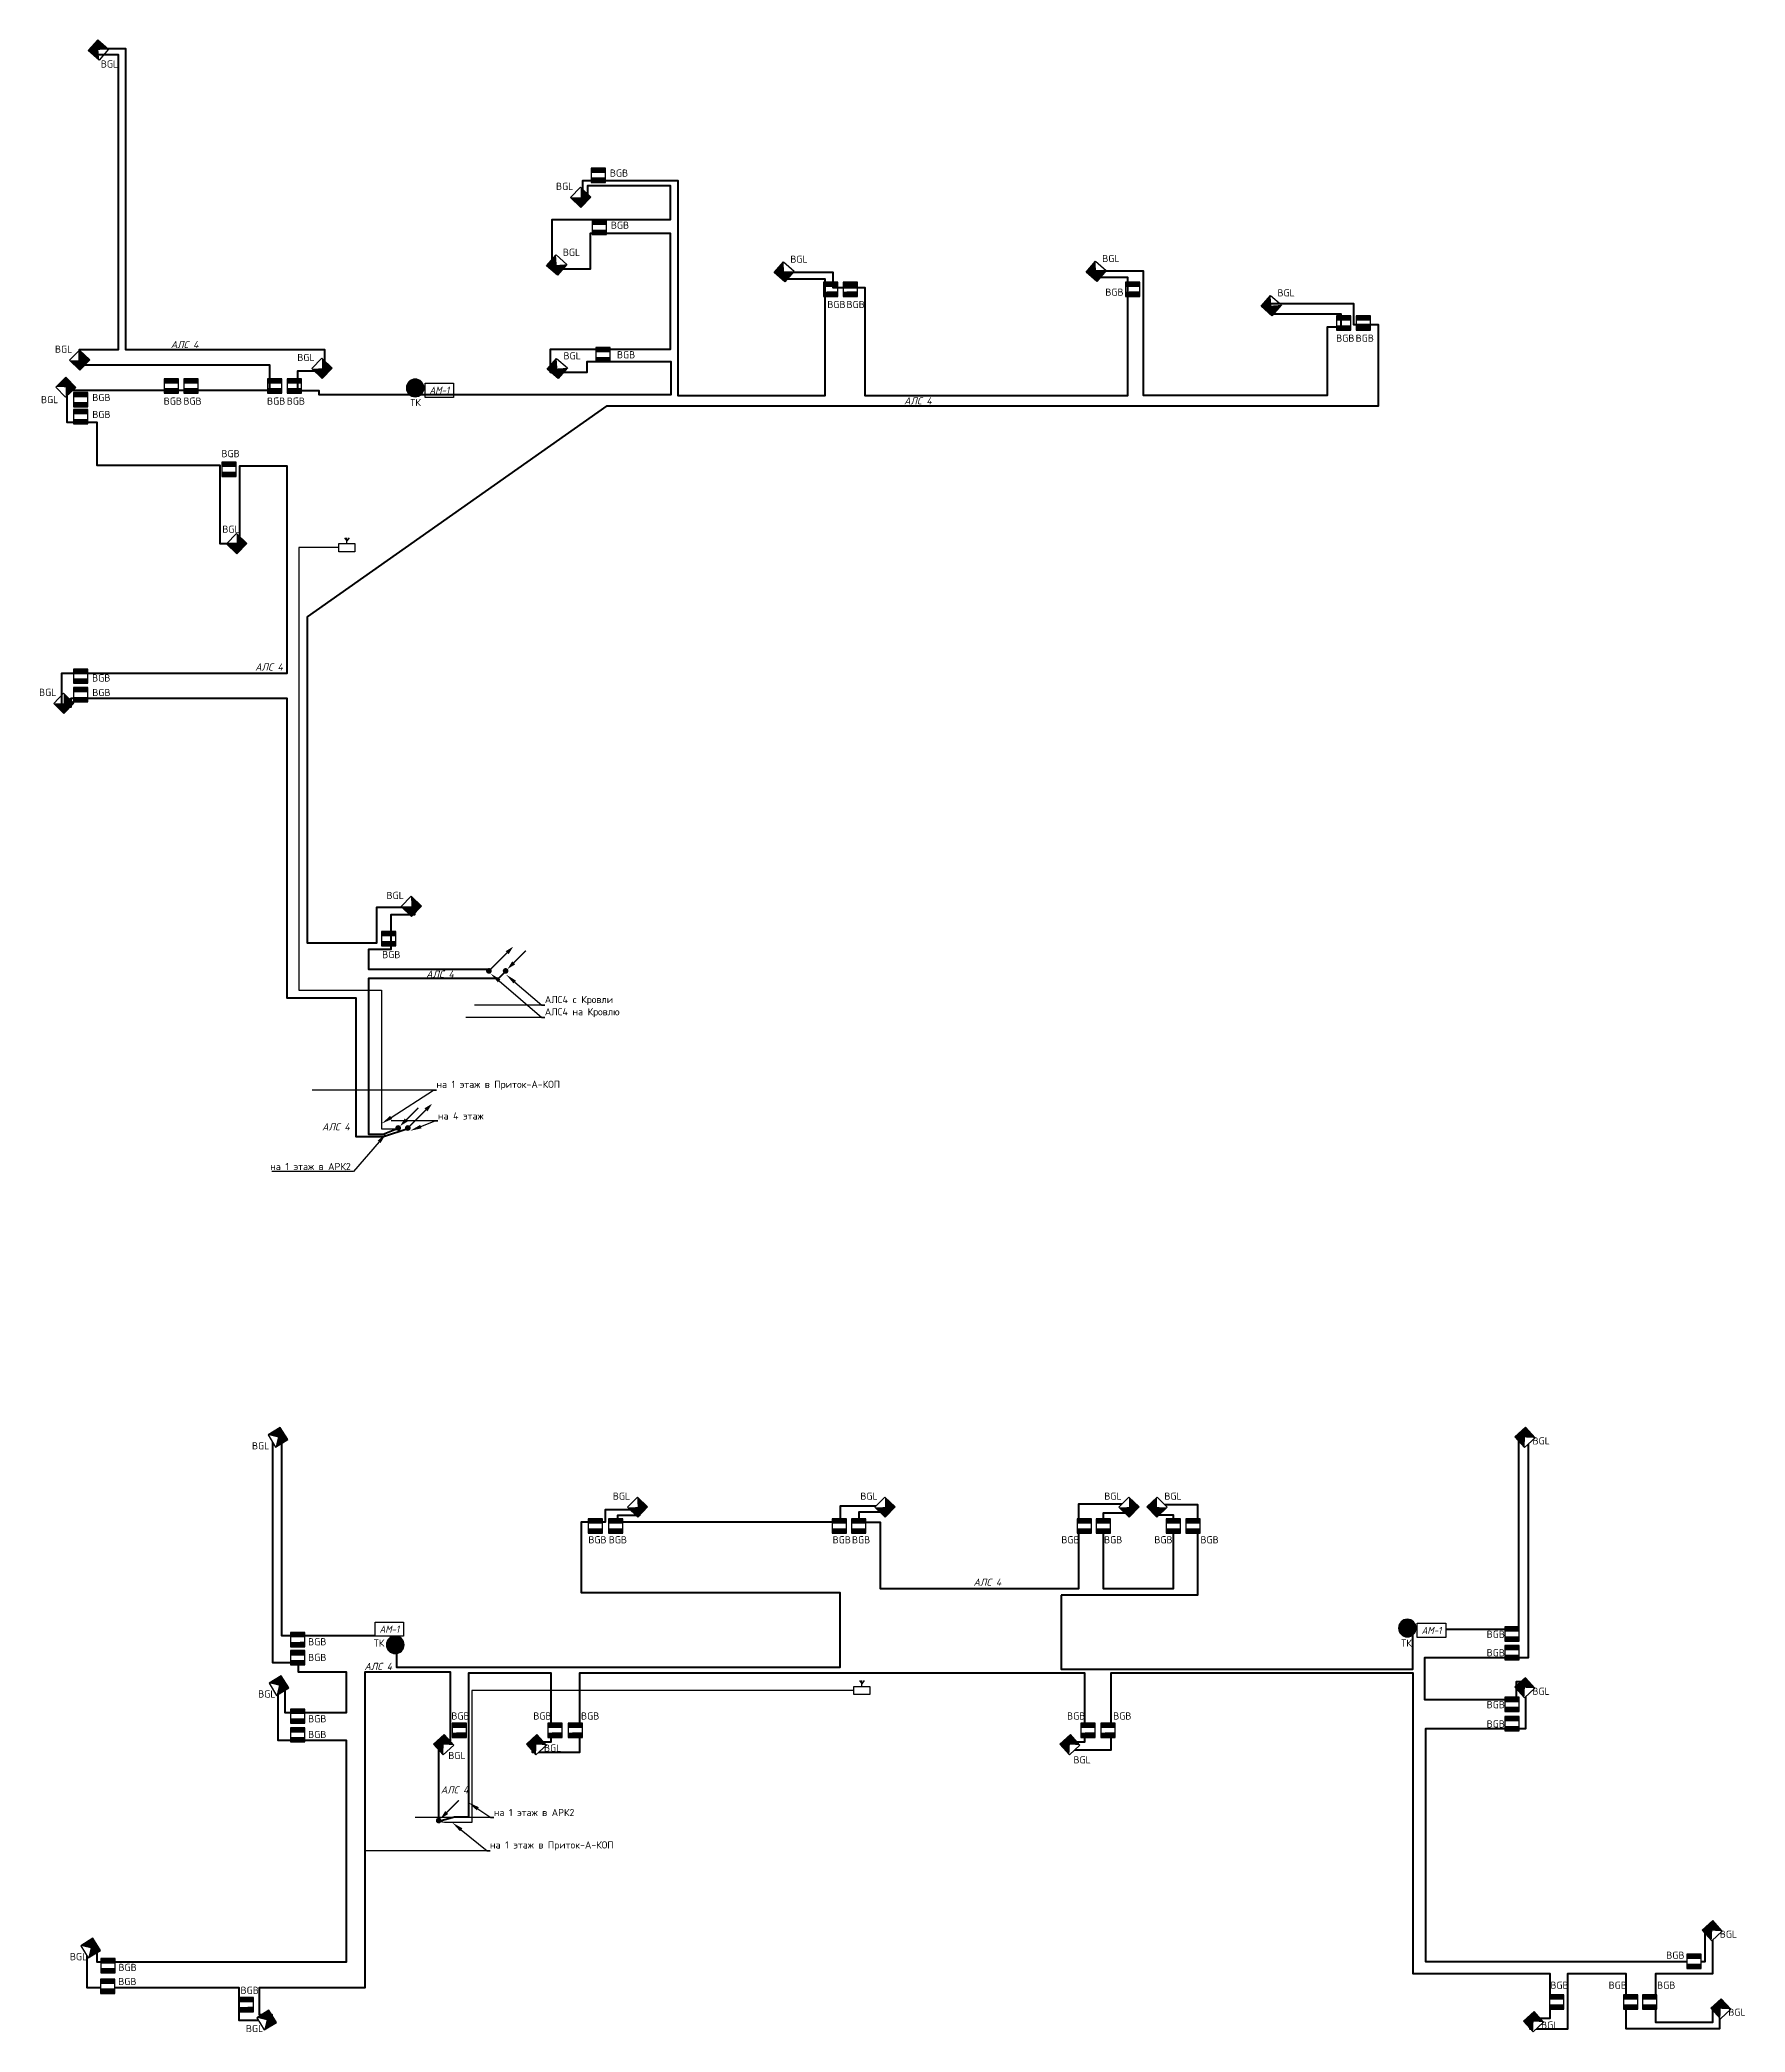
# Model space of a CAD drawing. Header units: millimetres. Extents: x 11019 to 672023, y -45952 to 891139.
# Drawn here: x 324837 to 384463, y 493319 to 562985 of the extents above; entities that cross this region are included whole.
import ezdxf
from ezdxf import colors
from ezdxf.entities.mleader import LeaderData, LeaderLine
from ezdxf.enums import TextEntityAlignment as Align
from ezdxf.math import Vec2, Vec3

# ---------------------------------------------------------------- set-up
doc = ezdxf.new("R2010")
doc.units = ezdxf.units.MM
for name, color, linetype in [('!!ВОК', 30, 'Continuous'), ('003_ОС', 170, 'Continuous'), ('ODG - ПС', 1, 'Continuous'), ('ODG - Текст', 7, 'Continuous'), ('RC-Позиционные_обозначения', 7, 'Continuous')]:
    doc.layers.add(name, color=color, linetype=linetype)
doc.layers.add('ODG - СОТС', color=7, linetype='Continuous', true_color=0xff5800)
for name, color, linetype, lineweight in [('RC-Извещатели_охранные', 5, 'Continuous', 30), ('RC-Прочее_оборудование', 1, 'Continuous', 30), ('АП_АСУ_ОсновнаяТолстая', 7, 'Continuous', 30), ('Кабельные стояки', 7, 'Continuous', 25), ('текст', 7, 'Continuous', 13)]:
    doc.layers.add(name, color=color, linetype=linetype, lineweight=lineweight)
doc.styles.add('DEN', font='isocpeur.ttf', dxfattribs={"height": 300})
doc.styles.add('ISOCPEUR', font='isocpeui.ttf', dxfattribs={"height": 250})
doc.styles.add('KOSTY_STYLE', font='isocpeur.ttf')
doc.styles.add('OlympDesign', font='isocpeur.ttf', dxfattribs={"width": 0.8, "oblique": 10, "height": 250})
doc.styles.add('RubezhCAD', font='isocpeur.ttf', dxfattribs={"width": 0.8})
doc.styles.get("Standard").update_dxf_attribs({"font": 'arial.ttf'})
doc.linetypes.add('ограждение1', pattern='A,0.25,-0.1,[133,ltypeshp.shx,S=0.1,R=0,X=-0.1,Y=0],-0.1,1', length=1.45)

msp = doc.modelspace()

# ---------------------------------------------------------------- texts
at = {"color": 7, "lineweight": 30, "ltscale": 100, "char_height": 250, "width": 1074.44, "attachment_point": 1, "style": 'ISOCPEUR'}
for insert in [(329413, 552454), (355054, 550486), (332366, 541181), (338345, 530442), (334707, 525103), (357484, 509179), (336187, 506234), (338855, 501917)]:
    msp.add_mtext('{\\C256;АЛС 4}', dxfattribs=dict(at, insert=insert))
at = {"layer": 'текст', "color": 7, "char_height": 250, "width": 511.65, "attachment_point": 5, "style": 'DEN'}
for insert in [(337973, 550303), (336695, 506925), (372623, 506925)]:
    msp.add_mtext('ТК', dxfattribs=dict(at, insert=insert))

# ---------------------------------------------------------------- blocks, each defined once
blk = doc.blocks.new('*U350')
blk.add_hatch(color=256).paths.add_polyline_path([(-0.71, -0.71, 1), (0.71, 0.71, 1)])
at = {"const_width": 0.5}
blk.add_lwpolyline([(2.83, 2.83), (7.07, 7.07)], dxfattribs=at)
blk.add_lwpolyline([(0.71, 0.71, 0, 1.5, 0), (2.83, 2.83, 2, 2, 0)], format="xyseb")
blk = doc.blocks.new('A$C965ac34c')
at = {"layer": '003_ОС', "color": 3, "lineweight": 30, "ltscale": 100}
blk.add_lwpolyline([(0, 284), (560, 284), (560, 0), (0, 0)], close=True, dxfattribs=at)
for points in [[(197, 489), (280, 376)], [(280, 284), (280, 489)], [(363, 489), (280, 376)]]:
    blk.add_lwpolyline(points, dxfattribs=at)
blk = doc.blocks.new('*U36')
at = {"layer": 'ODG - ПС'}
h = blk.add_hatch(color=20, dxfattribs=at)
h.dxf.hatch_style = 1
h.set_gradient(color1=(255, 88, 0), color2=(255, 96, 10), one_color=1, tint=0.52, name='CYLINDER')
h.paths.add_polyline_path([(75, 0, 1), (-75, 0, 1)])
at = {"layer": 'ODG - СОТС', "lineweight": 30}
h = blk.add_hatch(color=7, dxfattribs=at)
h.dxf.hatch_style = 1
h.set_gradient(color1=(255, 255, 255), one_color=1, tint=1, name='INVCYLINDER')
h.paths.add_polyline_path([(-150, 0, 1), (150, 0, 1)])
h.paths.add_polyline_path([(75, 0, -1), (-75, 0, -1)], flags=16)
for radius in [150, 75]:
    blk.add_circle((0, 0), radius, dxfattribs=at)
at = {"layer": 'ODG - Текст', "style": 'OlympDesign', "oblique": 15, "width": 0.8}
blk.add_attdef('НОМЕР', text='', height=250, dxfattribs=at).set_placement((0, 325), align=Align.MIDDLE_CENTER)
blk = doc.blocks.new('RC-UGO-AM-01')
blk.add_wipeout([(-4.99, 2.5), (4.99, 2.5), (4.99, -2.5), (-4.99, -2.49)])
blk.add_point((0, 0))
blk.add_wipeout([(4.99, 2.5), (4.99, -2.5), (-4.99, -2.5), (-4.99, 2.5)])
blk.add_wipeout([(-4.99, -2.5), (-4.99, 2.5), (4.99, 2.5), (4.99, -2.5)])
blk.add_lwpolyline([(-4.99, 2.5), (4.99, 2.5), (4.99, -2.5), (-4.99, -2.5), (-4.99, 2.5)], close=True)
blk.add_lwpolyline([(-4.99, 2.5), (-4.99, 2.5)])
blk.add_lwpolyline([(-4.99, 2.5), (-4.99, 2.5)])
at = {"ltscale": 100, "style": 'ISOCPEUR', "width": 0.9}
blk.add_text('АМ-1', height=2.5, dxfattribs=at).set_placement((0, 0), align=Align.MIDDLE)
blk.add_attdef('PSTN', text='', height=2.5).set_placement((2.32, 2.4), align=Align.BOTTOM_LEFT)
blk = doc.blocks.new('RC-UGO-IOM-02')
at = {"layer": 'RC-Извещатели_охранные'}
blk.add_point((0, 0), dxfattribs=at)
blk.add_wipeout([(2.5, -2.5), (2.5, 2.5), (-2.5, 2.5), (-2.5, -2.5)]).dxf.layer = 'RC-Извещатели_охранные'
blk.add_wipeout([(-2.5, -2.5), (-2.5, 2.5), (2.5, 2.5), (2.5, -2.5)]).dxf.layer = 'RC-Извещатели_охранные'
h = blk.add_hatch(color=256, dxfattribs=at)
h.dxf.hatch_style = 1
h.paths.add_polyline_path([(2.5, 0.8), (2.5, 2.51), (-2.5, 2.5), (-2.5, 0.8)])
h = blk.add_hatch(color=256, dxfattribs=at)
h.dxf.hatch_style = 1
h.paths.add_polyline_path([(2.5, -2.5), (2.5, -0.79), (-2.5, -0.8), (-2.5, -2.5)])
blk.add_lwpolyline([(-2.5, -2.5), (2.5, -2.5), (2.5, 2.5), (-2.5, 2.5)], close=True, dxfattribs=at)
blk.add_attdef('PSTN', text='', height=2.5, dxfattribs=at).set_placement((0.98, 2.6), align=Align.BOTTOM_LEFT)
blk = doc.blocks.new('RC-UGO-IOPO-02')
blk.add_wipeout([(2.5, -2.5), (2.5, 2.5), (-2.5, 2.5), (-2.5, -2.5)])
blk.add_wipeout([(-2.5, -2.5), (-2.5, 2.5), (2.5, 2.5), (2.5, -2.5)])
h = blk.add_hatch(color=256)
h.dxf.hatch_style = 1
h.paths.add_polyline_path([(2.5, -2.5), (0, 0), (2.5, 2.5), (-2.5, 2.5), (-2.5, -2.5)])
blk.add_lwpolyline([(-2.5, -2.5), (2.5, -2.5), (2.5, 2.5), (-2.5, 2.5)], close=True)
blk.add_attdef('PSTN', text='', height=2.5).set_placement((0.98, 2.6), align=Align.BOTTOM_LEFT)
blk = doc.blocks.new('*U332')
blk.add_hatch(color=256).paths.add_polyline_path([(-0.71, -0.71, 1), (0.71, 0.71, 1)])
blk.add_lwpolyline([(8.5, 8.5, 0, 1.5, 0), (6.38, 6.38, 2, 2, 0)], format="xyseb")
at = {"const_width": 0.5}
blk.add_lwpolyline([(0.5, 0.5), (6.38, 6.38)], dxfattribs=at)

# ---------------------------------------------------------------- linework, layer by layer
at = {"layer": '!!ВОК', "color": 3, "linetype": 'ограждение1', "lineweight": 50, "ltscale": 500}
msp.add_lwpolyline([(337366, 524922), (336844, 524710), (336346, 524710), (336346, 530177), (340885, 530177), (341147, 530430)], dxfattribs=at)
msp.add_lwpolyline([(360544, 508596), (360544, 506008), (372843, 506008), (372843, 507405), (376551, 507405), (376551, 514072), (376871, 514072), (376871, 506412), (373253, 506412), (373253, 504949), (376465, 504949), (376465, 505584), (376787, 505584), (376787, 503928), (373290, 503928), (373290, 495794), (383064, 495794), (383064, 496956), (383320, 496956), (383320, 495362), (381333, 495362), (381333, 493667), (383331, 493667), (383331, 494191), (383562, 494191), (383562, 493437), (380305, 493437), (380305, 495356), (378248, 495356), (378248, 493429), (376944, 493429), (376944, 493813), (377650, 493813), (377650, 495356), (372851, 495356), (372851, 505876), (362282, 505876), (362282, 503178), (360829, 503178), (360829, 503470), (361370, 503470), (361370, 505875), (343707, 505875), (343707, 503101), (342058, 503101), (342058, 503474), (342713, 503474), (342713, 505877), (339823, 505877), (339823, 500842), (339331, 500842), (338783, 500684), (338783, 503523), (339190, 503523), (339190, 505909), (336201, 505909), (336201, 494864), (332510, 494864), (332510, 493941), (332950, 493941), (332950, 493724), (331812, 493724), (331812, 494868), (326492, 494868), (326492, 496341), (326831, 496341), (326831, 495780), (335565, 495780), (335565, 503522), (333169, 503522), (333169, 505531), (333400, 505531), (333400, 504496), (335561, 504496), (335561, 505906), (333882, 505906), (333882, 506230), (332979, 506230), (332979, 514080), (333283, 514080), (333283, 507193), (333933, 507193), (337302, 507193), (337302, 506077), (352825, 506077), (352825, 508678), (343780, 508678), (343780, 511168), (344620, 511168), (344620, 511594), (345803, 511594), (345803, 511388), (345034, 511388), (345034, 511162), (352835, 511162), (352835, 511721), (354507, 511721), (354507, 511501), (353477, 511501), (353477, 511147), (354224, 511147), (354224, 508838), (361171, 508838), (361171, 511793), (362996, 511793), (362996, 511471), (362011, 511471), (362011, 508838), (364479, 508838), (364479, 511400), (363841, 511400), (363841, 511770), (365319, 511770), (365319, 508596)], close=True, dxfattribs=at)
at = {"color": 4, "ltscale": 100}
for points in [[(335287, 545228), (333896, 545228), (333896, 529749), (336786, 529749), (336786, 524910), (337393, 524910)], [(353294, 505264), (339941, 505264), (339941, 500647), (338986, 500647), (338783, 500684)]]:
    msp.add_lwpolyline(points, dxfattribs=at)

# ---------------------------------------------------------------- block references
at = {"color": 5, "lineweight": 30, "xscale": -2.054613688905472, "yscale": 2.054613688905472, "zscale": 2.054613688905472, "rotation": 180}
for p in [(337961, 550813), (337264, 506865), (372651, 507448)]:
    msp.add_blockref('*U36', p, dxfattribs=at)
for p in [(335287, 545086), (353294, 505122)]:
    msp.add_blockref('A$C965ac34c', p)
at = {"layer": 'RC-Извещатели_охранные', "lineweight": 30, "ltscale": 30}
ref = msp.add_blockref('RC-UGO-IOPO-02', (326885, 562632), dxfattribs=dict(at, xscale=-100.0000000000001, yscale=100.0000000000001, zscale=100, rotation=139.0647333239368))
ref.add_attrib('PSTN', 'BGL', dxfattribs={"layer": 'RC-Позиционные_обозначения', "height": 250, "style": 'RubezhCAD'}).set_placement((327272, 561940), align=Align.BOTTOM_CENTER)
at = {"layer": 'RC-Извещатели_охранные', "color": 1, "lineweight": 30, "ltscale": 30}
ref = msp.add_blockref('RC-UGO-IOM-02', (344363, 558252), dxfattribs=dict(at, xscale=100, yscale=100, zscale=100))
ref.add_attrib('PSTN', 'BGB', (344769, 558202), dxfattribs={"layer": 'RC-Позиционные_обозначения', "height": 250, "style": 'RubezhCAD'})
ref = msp.add_blockref('RC-UGO-IOM-02', (344398, 556428), dxfattribs=dict(at, xscale=100, yscale=100, zscale=100))
ref.add_attrib('PSTN', 'BGB', (344804, 556378), dxfattribs={"layer": 'RC-Позиционные_обозначения', "height": 250, "style": 'RubezhCAD'})
at = {"layer": 'RC-Извещатели_охранные', "lineweight": 30, "ltscale": 30}
ref = msp.add_blockref('RC-UGO-IOPO-02', (342909, 555111), dxfattribs=dict(at, xscale=-100.0000000000001, yscale=100, zscale=100, rotation=228.9080370352327))
ref.add_attrib('PSTN', 'BGL', dxfattribs={"layer": 'RC-Позиционные_обозначения', "height": 250, "style": 'RubezhCAD'}).set_placement((343427, 555356), align=Align.BOTTOM_CENTER)
ref = msp.add_blockref('RC-UGO-IOPO-02', (350862, 554871), dxfattribs=dict(at, xscale=-100.0000000000001, yscale=100, zscale=100, rotation=228.9080370352327))
ref.add_attrib('PSTN', 'BGL', dxfattribs={"layer": 'RC-Позиционные_обозначения', "height": 250, "style": 'RubezhCAD'}).set_placement((351381, 555116), align=Align.BOTTOM_CENTER)
at = {"layer": 'RC-Извещатели_охранные', "color": 1, "lineweight": 30, "ltscale": 30}
ref = msp.add_blockref('RC-UGO-IOM-02', (352489, 554265), dxfattribs=dict(at, xscale=100, yscale=100, zscale=100))
ref.add_attrib('PSTN', 'BGB', (352372, 553607), dxfattribs={"layer": 'RC-Позиционные_обозначения', "height": 250, "style": 'RubezhCAD'})
ref = msp.add_blockref('RC-UGO-IOM-02', (363051, 554265), dxfattribs=dict(at, xscale=100, yscale=100, zscale=100))
ref.add_attrib('PSTN', 'BGB', (362092, 554038), dxfattribs={"layer": 'RC-Позиционные_обозначения', "height": 250, "style": 'RubezhCAD'})
at = {"layer": 'RC-Извещатели_охранные', "lineweight": 30, "ltscale": 30}
ref = msp.add_blockref('RC-UGO-IOPO-02', (367895, 553691), dxfattribs=dict(at, xscale=-100.0000000000001, yscale=100, zscale=100, rotation=228.9080370352327))
ref.add_attrib('PSTN', 'BGL', dxfattribs={"layer": 'RC-Позиционные_обозначения', "height": 250, "style": 'RubezhCAD'}).set_placement((368413, 553937), align=Align.BOTTOM_CENTER)
at = {"layer": 'RC-Извещатели_охранные', "color": 1, "lineweight": 30, "ltscale": 30}
ref = msp.add_blockref('RC-UGO-IOM-02', (370428, 553086), dxfattribs=dict(at, xscale=100, yscale=100, zscale=100))
ref.add_attrib('PSTN', 'BGB', (370164, 552429), dxfattribs={"layer": 'RC-Позиционные_обозначения', "height": 250, "style": 'RubezhCAD'})
at = {"layer": 'RC-Извещатели_охранные', "lineweight": 30, "ltscale": 30}
ref = msp.add_blockref('RC-UGO-IOPO-02', (326231, 551785), dxfattribs=dict(at, xscale=-100, yscale=100, zscale=100, rotation=315.9947939755152))
ref.add_attrib('PSTN', 'BGL', dxfattribs={"layer": 'RC-Позиционные_обозначения', "height": 250, "style": 'RubezhCAD'}).set_placement((325669, 551969), align=Align.BOTTOM_CENTER)
ref = msp.add_blockref('RC-UGO-IOPO-02', (342932, 551491), dxfattribs=dict(at, xscale=-100.0000000000001, yscale=100, zscale=100, rotation=228.9080370352327))
ref.add_attrib('PSTN', 'BGL', dxfattribs={"layer": 'RC-Позиционные_обозначения', "height": 250, "style": 'RubezhCAD'}).set_placement((343450, 551737), align=Align.BOTTOM_CENTER)
at = {"layer": 'RC-Извещатели_охранные', "color": 1, "lineweight": 30, "ltscale": 30}
ref = msp.add_blockref('RC-UGO-IOM-02', (344532, 551974), dxfattribs=dict(at, xscale=100, yscale=100, zscale=100))
ref.add_attrib('PSTN', 'BGB', (345017, 551849), dxfattribs={"layer": 'RC-Позиционные_обозначения', "height": 250, "style": 'RubezhCAD'})
ref = msp.add_blockref('RC-UGO-IOM-02', (329432, 550885), dxfattribs=dict(at, xscale=100, yscale=100, zscale=100))
ref.add_attrib('PSTN', 'BGB', (329168, 550228), dxfattribs={"layer": 'RC-Позиционные_обозначения', "height": 250, "style": 'RubezhCAD'})
ref = msp.add_blockref('RC-UGO-IOM-02', (333045, 550885), dxfattribs=dict(at, xscale=100, yscale=100, zscale=100))
ref.add_attrib('PSTN', 'BGB', (332781, 550228), dxfattribs={"layer": 'RC-Позиционные_обозначения', "height": 250, "style": 'RubezhCAD'})
ref = msp.add_blockref('RC-UGO-IOM-02', (326265, 549810), dxfattribs=dict(at, xscale=100, yscale=100, zscale=100))
ref.add_attrib('PSTN', 'BGB', (326671, 549760), dxfattribs={"layer": 'RC-Позиционные_обозначения', "height": 250, "style": 'RubezhCAD'})
ref = msp.add_blockref('RC-UGO-IOM-02', (331453, 547965), dxfattribs=dict(at, xscale=100, yscale=100, zscale=100))
ref.add_attrib('PSTN', 'BGB', (331188, 548391), dxfattribs={"layer": 'RC-Позиционные_обозначения', "height": 250, "style": 'RubezhCAD'})
at = {"layer": 'RC-Извещатели_охранные', "lineweight": 30, "ltscale": 30}
ref = msp.add_blockref('RC-UGO-IOPO-02', (331719, 545364), dxfattribs=dict(at, xscale=-100, yscale=100, zscale=100, rotation=315.9947939755152))
ref.add_attrib('PSTN', 'BGL', dxfattribs={"layer": 'RC-Позиционные_обозначения', "height": 250, "style": 'RubezhCAD'}).set_placement((331521, 545672), align=Align.BOTTOM_CENTER)
at = {"layer": 'RC-Извещатели_охранные', "color": 1, "lineweight": 30, "ltscale": 30}
ref = msp.add_blockref('RC-UGO-IOM-02', (326265, 540086), dxfattribs=dict(at, xscale=100, yscale=100, zscale=100))
ref.add_attrib('PSTN', 'BGB', (326671, 540036), dxfattribs={"layer": 'RC-Позиционные_обозначения', "height": 250, "style": 'RubezhCAD'})
at = {"layer": 'Кабельные стояки', "color": 5, "xscale": 100, "yscale": 100, "zscale": 100}
for name, p in [('*U332', (340539, 530428)), ('*U350', (341123, 530428)), ('*U350', (337365, 524935)), ('*U332', (337703, 524935)), ('*U350', (338783, 500718))]:
    msp.add_blockref(name, p, dxfattribs=at)

msp.set_redraw_order([(e.dxf.handle, doc.entitydb.next_handle()) for e in msp.query("TEXT MTEXT ATTDEF DIMENSION ARC_DIMENSION")])  # texts and dimensions are drawn at this point

# ---------------------------------------------------------------- leaders
at = {"layer": 'АП_АСУ_ОсновнаяТолстая'}
ml = msp.add_multileader_mtext('Standard', dxfattribs=at)
ml.set_content('АЛС4 на Кровлю', color=256, style='KOSTY_STYLE')
ml.set_leader_properties()
ml.build(insert=Vec2(0, 0))
ml.multileader.update_dxf_attribs({"text_left_attachment_type": 6, "text_right_attachment_type": 6, "dogleg_length": 100, "arrow_head_size": 400})
ctx = ml.context
ctx.base_point, ctx.char_height, ctx.arrow_head_size, ctx.landing_gap_size, ctx.plane_origin = Vec3(342493, 528799, 0), 250, 400, 0, Vec3(351459, 517197, 0)
ctx.left_attachment, ctx.right_attachment = 6, 6
notes = []
notes.append((ctx, [(1, (1, 1, 0), (342393, 528799, 0), (1, 0), 100, [(0, [(340592, 530339, 0)], 0, [])])]))
ctx.mtext.insert, ctx.mtext.width, ctx.mtext.flow_direction = Vec3(342493, 529124, 0), 4570.65, 5
ml = msp.add_multileader_mtext('Standard', dxfattribs=at)
ml.set_content('АЛС4 c Кровли', color=256, style='KOSTY_STYLE')
ml.set_leader_properties()
ml.build(insert=Vec2(0, 0))
ml.multileader.update_dxf_attribs({"text_left_attachment_type": 6, "text_right_attachment_type": 6, "dogleg_length": 100, "arrow_head_size": 400})
ctx = ml.context
ctx.base_point, ctx.char_height, ctx.arrow_head_size, ctx.landing_gap_size, ctx.plane_origin = Vec3(342493, 529226, 0), 250, 400, 0, Vec3(351459, 517624, 0)
ctx.left_attachment, ctx.right_attachment = 6, 6
notes.append((ctx, [(1, (1, 1, 0), (342393, 529226, 0), (1, 0), 100, [(0, [(341139, 530299, 0)], 0, [])])]))
ctx.mtext.insert, ctx.mtext.width, ctx.mtext.flow_direction = Vec3(342493, 529551, 0), 4570.65, 5
ml = msp.add_multileader_mtext('Standard', dxfattribs=at)
ml.set_content('на 1 этаж в Приток-А-КОП', color=256, style='KOSTY_STYLE')
ml.set_leader_properties()
ml.build(insert=Vec2(0, 0))
ml.multileader.update_dxf_attribs({"text_left_attachment_type": 6, "text_right_attachment_type": 6, "dogleg_length": 100, "arrow_head_size": 400})
ctx = ml.context
ctx.base_point, ctx.char_height, ctx.arrow_head_size, ctx.landing_gap_size, ctx.plane_origin = Vec3(338705, 526262, 0), 250, 400, 0, Vec3(347848, 516177, 0)
ctx.left_attachment, ctx.right_attachment = 6, 6
notes.append((ctx, [(1, (1, 1, 0), (338605, 526262, 0), (1, 0), 100, [(0, [(336786, 525088, 0)], 0, [])])]))
ctx.mtext.insert, ctx.mtext.width, ctx.mtext.flow_direction = Vec3(338705, 526587, 0), 4570.65, 5
ml = msp.add_multileader_mtext('Standard', dxfattribs=at)
ml.set_content('на 4 этаж ', color=256, style='KOSTY_STYLE')
ml.set_leader_properties()
ml.build(insert=Vec2(0, 0))
ml.multileader.update_dxf_attribs({"text_left_attachment_type": 6, "text_right_attachment_type": 6, "dogleg_length": 100, "arrow_head_size": 400})
ctx = ml.context
ctx.base_point, ctx.char_height, ctx.arrow_head_size, ctx.landing_gap_size, ctx.plane_origin = Vec3(338758, 525181, 0), 250, 400, 0, Vec3(348169, 512772, 0)
ctx.left_attachment, ctx.right_attachment = 6, 6
notes.append((ctx, [(1, (1, 1, 0), (338658, 525181, 0), (1, 0), 100, [(0, [(337788, 524838, 0)], 0, [])])]))
ctx.mtext.insert, ctx.mtext.width, ctx.mtext.flow_direction = Vec3(338758, 525481, 0), 4570.65, 5
ml = msp.add_multileader_mtext('Standard', dxfattribs=at)
ml.set_content('на 1 этаж в АРК2', color=256, style='KOSTY_STYLE')
ml.set_leader_properties()
ml.build(insert=Vec2(0, 0))
ml.multileader.update_dxf_attribs({"text_left_attachment_type": 6, "text_right_attachment_type": 6, "dogleg_length": 100, "arrow_head_size": 400})
ctx = ml.context
ctx.base_point, ctx.char_height, ctx.arrow_head_size, ctx.landing_gap_size, ctx.plane_origin = Vec3(332859, 523411, 0), 250, 400, 0, Vec3(342413, 513154, 0)
ctx.left_attachment, ctx.right_attachment, ctx.text_align_type = 6, 6, 2
notes.append((ctx, [(0, (1, 1, 0), (335809, 523411, 0), (-1, 0), 100, [(0, [(336959, 524756, 0)], 0, [])])]))
ctx.mtext.insert, ctx.mtext.width, ctx.mtext.alignment, ctx.mtext.flow_direction = Vec3(335709, 523711, 0), 4570.65, 3, 5
ml = msp.add_multileader_mtext('Standard', dxfattribs=at)
ml.set_content('на 1 этаж в АРК2', color=256, style='KOSTY_STYLE')
ml.set_leader_properties()
ml.build(insert=Vec2(0, 0))
ml.multileader.update_dxf_attribs({"text_left_attachment_type": 6, "text_right_attachment_type": 6, "dogleg_length": 100, "arrow_head_size": 400})
ctx = ml.context
ctx.base_point, ctx.char_height, ctx.arrow_head_size, ctx.landing_gap_size, ctx.plane_origin = Vec3(340711, 500823, 0), 250, 400, 0, Vec3(349968, 490664, 0)
ctx.left_attachment, ctx.right_attachment = 6, 6
notes.append((ctx, [(1, (1, 1, 0), (340611, 500823, 0), (1, 0), 100, [(0, [(339818, 501352, 0)], 0, [])])]))
ctx.mtext.insert, ctx.mtext.width, ctx.mtext.flow_direction = Vec3(340711, 501123, 0), 4570.65, 5
ml = msp.add_multileader_mtext('Standard', dxfattribs=at)
ml.set_content('на 1 этаж в Приток-А-КОП', color=256, style='KOSTY_STYLE')
ml.set_leader_properties()
ml.build(insert=Vec2(0, 0))
ml.multileader.update_dxf_attribs({"text_left_attachment_type": 6, "text_right_attachment_type": 6, "dogleg_length": 100, "arrow_head_size": 400})
ctx = ml.context
ctx.base_point, ctx.char_height, ctx.arrow_head_size, ctx.landing_gap_size, ctx.plane_origin = Vec3(340578, 499665, 0), 250, 400, 0, Vec3(349722, 492391, 0)
ctx.left_attachment, ctx.right_attachment = 6, 6
notes.append((ctx, [(1, (1, 1, 0), (340478, 499665, 0), (1, 0), 100, [(0, [(339258, 500647, 0)], 0, [])])]))
ctx.mtext.insert, ctx.mtext.width, ctx.mtext.flow_direction = Vec3(340578, 499990, 0), 4570.65, 5
for ctx, leaders in notes:
    for number, flags, end, landing, length, lines in leaders:
        leader = LeaderData()
        leader.index, (leader.has_last_leader_line, leader.has_dogleg_vector, leader.attachment_direction) = number, flags
        leader.last_leader_point, leader.dogleg_vector, leader.dogleg_length = Vec3(end), Vec3(landing), length
        for number, points, colour, breaks in lines:
            line = LeaderLine()
            line.index, line.vertices, line.color, line.breaks = number, Vec3.list(points), colors.encode_raw_color(colour), breaks
            leader.lines.append(line)
        ctx.leaders.append(leader)

# ---------------------------------------------------------------- next in the draw order: block references
at = {"layer": 'RC-Извещатели_охранные', "lineweight": 30, "ltscale": 30}
ref = msp.add_blockref('RC-UGO-IOPO-02', (343749, 557479), dxfattribs=dict(at, xscale=-100, yscale=100, zscale=100, rotation=315.9947939755152))
ref.add_attrib('PSTN', 'BGL', dxfattribs={"layer": 'RC-Позиционные_обозначения', "height": 250, "style": 'RubezhCAD'}).set_placement((343188, 557663), align=Align.BOTTOM_CENTER)
ref = msp.add_blockref('RC-UGO-IOPO-02', (361769, 554891), dxfattribs=dict(at, xscale=-100.0000000000001, yscale=100, zscale=100, rotation=228.9080370352327))
ref.add_attrib('PSTN', 'BGL', dxfattribs={"layer": 'RC-Позиционные_обозначения', "height": 250, "style": 'RubezhCAD'}).set_placement((362287, 555137), align=Align.BOTTOM_CENTER)
at = {"layer": 'RC-Извещатели_охранные', "color": 1, "lineweight": 30, "ltscale": 30}
ref = msp.add_blockref('RC-UGO-IOM-02', (353176, 554265), dxfattribs=dict(at, xscale=100, yscale=100, zscale=100))
ref.add_attrib('PSTN', 'BGB', (353044, 553607), dxfattribs={"layer": 'RC-Позиционные_обозначения', "height": 250, "style": 'RubezhCAD'})
ref = msp.add_blockref('RC-UGO-IOM-02', (371110, 553086), dxfattribs=dict(at, xscale=100, yscale=100, zscale=100))
ref.add_attrib('PSTN', 'BGB', (370845, 552429), dxfattribs={"layer": 'RC-Позиционные_обозначения', "height": 250, "style": 'RubezhCAD'})
ref = msp.add_blockref('RC-UGO-IOM-02', (330122, 550885), dxfattribs=dict(at, xscale=100, yscale=100, zscale=100))
ref.add_attrib('PSTN', 'BGB', (329857, 550228), dxfattribs={"layer": 'RC-Позиционные_обозначения', "height": 250, "style": 'RubezhCAD'})
ref = msp.add_blockref('RC-UGO-IOM-02', (333735, 550885), dxfattribs=dict(at, xscale=100, yscale=100, zscale=100))
ref.add_attrib('PSTN', 'BGB', (333470, 550228), dxfattribs={"layer": 'RC-Позиционные_обозначения', "height": 250, "style": 'RubezhCAD'})
ref = msp.add_blockref('RC-UGO-IOM-02', (326265, 550402), dxfattribs=dict(at, xscale=100, yscale=100, zscale=100))
ref.add_attrib('PSTN', 'BGB', (326671, 550352), dxfattribs={"layer": 'RC-Позиционные_обозначения', "height": 250, "style": 'RubezhCAD'})
ref = msp.add_blockref('RC-UGO-IOM-02', (326265, 540734), dxfattribs=dict(at, xscale=100, yscale=100, zscale=100))
ref.add_attrib('PSTN', 'BGB', (326666, 540546), dxfattribs={"layer": 'RC-Позиционные_обозначения', "height": 250, "style": 'RubezhCAD'})
at = {"layer": 'RC-Извещатели_охранные', "lineweight": 30, "ltscale": 30}
ref = msp.add_blockref('RC-UGO-IOPO-02', (337824, 532683), dxfattribs=dict(at, xscale=-100, yscale=100, zscale=100, rotation=315.9947939755152))
ref.add_attrib('PSTN', 'BGL', dxfattribs={"layer": 'RC-Позиционные_обозначения', "height": 250, "style": 'RubezhCAD'}).set_placement((337262, 532868), align=Align.BOTTOM_CENTER)
at = {"layer": 'RC-Извещатели_охранные', "color": 1, "lineweight": 30, "ltscale": 30}
ref = msp.add_blockref('RC-UGO-IOM-02', (337029, 531557), dxfattribs=dict(at, xscale=100, yscale=100, zscale=100))
ref.add_attrib('PSTN', 'BGB', (336808, 530873), dxfattribs={"layer": 'RC-Позиционные_обозначения', "height": 250, "style": 'RubezhCAD'})
at = {"layer": 'RC-Извещатели_охранные', "lineweight": 30, "ltscale": 30}
ref = msp.add_blockref('RC-UGO-IOPO-02', (333160, 514119), dxfattribs=dict(at, xscale=100.0000000000001, yscale=100.0000000000001, zscale=100.0000000000001, rotation=211.6653352856133))
ref.add_attrib('PSTN', 'BGL', dxfattribs={"layer": 'RC-Позиционные_обозначения', "height": 250, "style": 'RubezhCAD'}).set_placement((332558, 513622), align=Align.BOTTOM_CENTER)
ref = msp.add_blockref('RC-UGO-IOPO-02', (376767, 514115), dxfattribs=dict(at, xscale=100.0000000000001, yscale=100.0000000000001, zscale=100.0000000000001, rotation=312.2926586597065))
ref.add_attrib('PSTN', 'BGL', dxfattribs={"layer": 'RC-Позиционные_обозначения', "height": 250, "style": 'RubezhCAD'}).set_placement((377333, 513793), align=Align.BOTTOM_CENTER)
at = {"layer": 'RC-Извещатели_охранные', "color": 1, "lineweight": 30, "ltscale": 30}
ref = msp.add_blockref('RC-UGO-IOM-02', (344968, 511018), dxfattribs=dict(at, xscale=100, yscale=100, zscale=100))
ref.add_attrib('PSTN', 'BGB', (344729, 510412), dxfattribs={"layer": 'RC-Позиционные_обозначения', "height": 250, "style": 'RubezhCAD'})
ref = msp.add_blockref('RC-UGO-IOM-02', (353472, 511018), dxfattribs=dict(at, xscale=100, yscale=100, zscale=100))
ref.add_attrib('PSTN', 'BGB', (353234, 510412), dxfattribs={"layer": 'RC-Позиционные_обозначения', "height": 250, "style": 'RubezhCAD'})
ref = msp.add_blockref('RC-UGO-IOM-02', (362025, 511018), dxfattribs=dict(at, xscale=100, yscale=100, zscale=100))
ref.add_attrib('PSTN', 'BGB', (362047, 510412), dxfattribs={"layer": 'RC-Позиционные_обозначения', "height": 250, "style": 'RubezhCAD'})
ref = msp.add_blockref('RC-UGO-IOM-02', (365156, 511018), dxfattribs=dict(at, xscale=100, yscale=100, zscale=100))
ref.add_attrib('PSTN', 'BGB', (365418, 510412), dxfattribs={"layer": 'RC-Позиционные_обозначения', "height": 250, "style": 'RubezhCAD'})
ref = msp.add_blockref('RC-UGO-IOM-02', (333851, 507047), dxfattribs=dict(at, xscale=100, yscale=100, zscale=100))
ref.add_attrib('PSTN', 'BGB', (334219, 506846), dxfattribs={"layer": 'RC-Позиционные_обозначения', "height": 250, "style": 'RubezhCAD'})
ref = msp.add_blockref('RC-UGO-IOM-02', (376311, 506594), dxfattribs=dict(at, xscale=100, yscale=100, zscale=100))
ref.add_attrib('PSTN', 'BGB', (375425, 506463), dxfattribs={"layer": 'RC-Позиционные_обозначения', "height": 250, "style": 'RubezhCAD'})
at = {"layer": 'RC-Извещатели_охранные', "lineweight": 30, "ltscale": 30}
ref = msp.add_blockref('RC-UGO-IOPO-02', (333196, 505440), dxfattribs=dict(at, xscale=100.0000000000001, yscale=100.0000000000001, zscale=100.0000000000001, rotation=211.6653352856133))
ref.add_attrib('PSTN', 'BGL', dxfattribs={"layer": 'RC-Позиционные_обозначения', "height": 250, "style": 'RubezhCAD'}).set_placement((332775, 504944), align=Align.BOTTOM_CENTER)
at = {"layer": 'RC-Извещатели_охранные', "color": 1, "lineweight": 30, "ltscale": 30}
ref = msp.add_blockref('RC-UGO-IOM-02', (333851, 504368), dxfattribs=dict(at, xscale=100, yscale=100, zscale=100))
ref.add_attrib('PSTN', 'BGB', (334219, 504153), dxfattribs={"layer": 'RC-Позиционные_обозначения', "height": 250, "style": 'RubezhCAD'})
ref = msp.add_blockref('RC-UGO-IOM-02', (339508, 503877), dxfattribs=dict(at, xscale=100, yscale=100, zscale=100))
ref.add_attrib('PSTN', 'BGB', (339227, 504250), dxfattribs={"layer": 'RC-Позиционные_обозначения', "height": 250, "style": 'RubezhCAD'})
ref = msp.add_blockref('RC-UGO-IOM-02', (342851, 503877), dxfattribs=dict(at, xscale=100, yscale=100, zscale=100))
ref.add_attrib('PSTN', 'BGB', (342092, 504250), dxfattribs={"layer": 'RC-Позиционные_обозначения', "height": 250, "style": 'RubezhCAD'})
ref = msp.add_blockref('RC-UGO-IOM-02', (361490, 503877), dxfattribs=dict(at, xscale=100, yscale=100, zscale=100))
ref.add_attrib('PSTN', 'BGB', (360755, 504250), dxfattribs={"layer": 'RC-Позиционные_обозначения', "height": 250, "style": 'RubezhCAD'})
ref = msp.add_blockref('RC-UGO-IOM-02', (376311, 504102), dxfattribs=dict(at, xscale=100, yscale=100, zscale=100))
ref.add_attrib('PSTN', 'BGB', (375425, 503971), dxfattribs={"layer": 'RC-Позиционные_обозначения', "height": 250, "style": 'RubezhCAD'})
at = {"layer": 'RC-Извещатели_охранные', "lineweight": 30, "ltscale": 30}
ref = msp.add_blockref('RC-UGO-IOPO-02', (383312, 496867), dxfattribs=dict(at, xscale=100.0000000000001, yscale=100.0000000000001, zscale=100.0000000000001, rotation=312.2926586597065))
ref.add_attrib('PSTN', 'BGL', dxfattribs={"layer": 'RC-Позиционные_обозначения', "height": 250, "style": 'RubezhCAD'}).set_placement((383878, 496545), align=Align.BOTTOM_CENTER)
at = {"layer": 'RC-Извещатели_охранные', "color": 1, "lineweight": 30, "ltscale": 30}
ref = msp.add_blockref('RC-UGO-IOM-02', (382670, 495794), dxfattribs=dict(at, xscale=100, yscale=100, zscale=100))
ref.add_attrib('PSTN', 'BGB', (381705, 495884), dxfattribs={"layer": 'RC-Позиционные_обозначения', "height": 250, "style": 'RubezhCAD'})
ref = msp.add_blockref('RC-UGO-IOM-02', (327219, 495639), dxfattribs=dict(at, xscale=100, yscale=100, zscale=100))
ref.add_attrib('PSTN', 'BGB', (327587, 495459), dxfattribs={"layer": 'RC-Позиционные_обозначения', "height": 250, "style": 'RubezhCAD'})
ref = msp.add_blockref('RC-UGO-IOM-02', (332062, 494284), dxfattribs=dict(at, xscale=100, yscale=100, zscale=100))
ref.add_attrib('PSTN', 'BGB', (331856, 494657), dxfattribs={"layer": 'RC-Позиционные_обозначения', "height": 250, "style": 'RubezhCAD'})
ref = msp.add_blockref('RC-UGO-IOM-02', (377872, 494376), dxfattribs=dict(at, xscale=100, yscale=100, zscale=100))
ref.add_attrib('PSTN', 'BGB', (377654, 494835), dxfattribs={"layer": 'RC-Позиционные_обозначения', "height": 250, "style": 'RubezhCAD'})
ref = msp.add_blockref('RC-UGO-IOM-02', (380458, 494376), dxfattribs=dict(at, xscale=100, yscale=100, zscale=100))
ref.add_attrib('PSTN', 'BGB', (379690, 494835), dxfattribs={"layer": 'RC-Позиционные_обозначения', "height": 250, "style": 'RubezhCAD'})
at = {"layer": 'RC-Извещатели_охранные', "lineweight": 30, "ltscale": 30}
ref = msp.add_blockref('RC-UGO-IOPO-02', (383613, 494136), dxfattribs=dict(at, xscale=100.0000000000001, yscale=100.0000000000001, zscale=100.0000000000001, rotation=312.2926586597065))
ref.add_attrib('PSTN', 'BGL', dxfattribs={"layer": 'RC-Позиционные_обозначения', "height": 250, "style": 'RubezhCAD'}).set_placement((384178, 493815), align=Align.BOTTOM_CENTER)
at = {"layer": 'RC-Прочее_оборудование', "lineweight": 30, "ltscale": 30, "xscale": 100, "yscale": 100, "zscale": 100}
for p in [(338806, 550731), (337058, 507410), (373496, 507367)]:
    msp.add_blockref('RC-UGO-AM-01', p, dxfattribs=at)

# ---------------------------------------------------------------- next in the draw order: block references
at = {"layer": 'RC-Извещатели_охранные', "lineweight": 30, "ltscale": 30}
ref = msp.add_blockref('RC-UGO-IOPO-02', (334704, 551495), dxfattribs=dict(at, xscale=-100, yscale=100, zscale=100, rotation=315.9947939755152))
ref.add_attrib('PSTN', 'BGL', dxfattribs={"layer": 'RC-Позиционные_обозначения', "height": 250, "style": 'RubezhCAD'}).set_placement((334142, 551679), align=Align.BOTTOM_CENTER)
ref = msp.add_blockref('RC-UGO-IOPO-02', (325744, 550839), dxfattribs=dict(at, xscale=100, yscale=100, zscale=100, rotation=224.0052060244849))
ref.add_attrib('PSTN', 'BGL', dxfattribs={"layer": 'RC-Позиционные_обозначения', "height": 250, "style": 'RubezhCAD'}).set_placement((325182, 550205), align=Align.BOTTOM_CENTER)
ref = msp.add_blockref('RC-UGO-IOPO-02', (325675, 539784), dxfattribs=dict(at, xscale=-100, yscale=100, zscale=100, rotation=315.9947939755152))
ref.add_attrib('PSTN', 'BGL', dxfattribs={"layer": 'RC-Позиционные_обозначения', "height": 250, "style": 'RubezhCAD'}).set_placement((325113, 539969), align=Align.BOTTOM_CENTER)
ref = msp.add_blockref('RC-UGO-IOPO-02', (354391, 511678), dxfattribs=dict(at, xscale=-100, yscale=100, zscale=100, rotation=315.9947939755152))
ref.add_attrib('PSTN', 'BGL', dxfattribs={"layer": 'RC-Позиционные_обозначения', "height": 250, "style": 'RubezhCAD'}).set_placement((353829, 511862), align=Align.BOTTOM_CENTER)
at = {"layer": 'RC-Извещатели_охранные', "color": 1, "lineweight": 30, "ltscale": 30}
ref = msp.add_blockref('RC-UGO-IOM-02', (344255, 511018), dxfattribs=dict(at, xscale=100, yscale=100, zscale=100))
ref.add_attrib('PSTN', 'BGB', (344017, 510412), dxfattribs={"layer": 'RC-Позиционные_обозначения', "height": 250, "style": 'RubezhCAD'})
ref = msp.add_blockref('RC-UGO-IOM-02', (352796, 511018), dxfattribs=dict(at, xscale=100, yscale=100, zscale=100))
ref.add_attrib('PSTN', 'BGB', (352558, 510412), dxfattribs={"layer": 'RC-Позиционные_обозначения', "height": 250, "style": 'RubezhCAD'})
ref = msp.add_blockref('RC-UGO-IOM-02', (361362, 511018), dxfattribs=dict(at, xscale=100, yscale=100, zscale=100))
ref.add_attrib('PSTN', 'BGB', (360554, 510412), dxfattribs={"layer": 'RC-Позиционные_обозначения', "height": 250, "style": 'RubezhCAD'})
ref = msp.add_blockref('RC-UGO-IOM-02', (364465, 511018), dxfattribs=dict(at, xscale=100, yscale=100, zscale=100))
ref.add_attrib('PSTN', 'BGB', (363806, 510412), dxfattribs={"layer": 'RC-Позиционные_обозначения', "height": 250, "style": 'RubezhCAD'})
ref = msp.add_blockref('RC-UGO-IOM-02', (376311, 507238), dxfattribs=dict(at, xscale=100, yscale=100, zscale=100))
ref.add_attrib('PSTN', 'BGB', (375425, 507107), dxfattribs={"layer": 'RC-Позиционные_обозначения', "height": 250, "style": 'RubezhCAD'})
ref = msp.add_blockref('RC-UGO-IOM-02', (333851, 506409), dxfattribs=dict(at, xscale=100, yscale=100, zscale=100))
ref.add_attrib('PSTN', 'BGB', (334219, 506298), dxfattribs={"layer": 'RC-Позиционные_обозначения', "height": 250, "style": 'RubezhCAD'})
ref = msp.add_blockref('RC-UGO-IOM-02', (343561, 503877), dxfattribs=dict(at, xscale=100, yscale=100, zscale=100))
ref.add_attrib('PSTN', 'BGB', (343761, 504250), dxfattribs={"layer": 'RC-Позиционные_обозначения', "height": 250, "style": 'RubezhCAD'})
ref = msp.add_blockref('RC-UGO-IOM-02', (362183, 503877), dxfattribs=dict(at, xscale=100, yscale=100, zscale=100))
ref.add_attrib('PSTN', 'BGB', (362368, 504250), dxfattribs={"layer": 'RC-Позиционные_обозначения', "height": 250, "style": 'RubezhCAD'})
ref = msp.add_blockref('RC-UGO-IOM-02', (376311, 504777), dxfattribs=dict(at, xscale=100, yscale=100, zscale=100))
ref.add_attrib('PSTN', 'BGB', (375425, 504646), dxfattribs={"layer": 'RC-Позиционные_обозначения', "height": 250, "style": 'RubezhCAD'})
ref = msp.add_blockref('RC-UGO-IOM-02', (333851, 503716), dxfattribs=dict(at, xscale=100, yscale=100, zscale=100))
ref.add_attrib('PSTN', 'BGB', (334219, 503604), dxfattribs={"layer": 'RC-Позиционные_обозначения', "height": 250, "style": 'RubezhCAD'})
at = {"layer": 'RC-Извещатели_охранные', "lineweight": 30, "ltscale": 30}
ref = msp.add_blockref('RC-UGO-IOPO-02', (338957, 503375), dxfattribs=dict(at, xscale=100.0000000000001, yscale=100.0000000000001, zscale=100.0000000000001, rotation=312.2926586597065))
ref.add_attrib('PSTN', 'BGL', dxfattribs={"layer": 'RC-Позиционные_обозначения', "height": 250, "style": 'RubezhCAD'}).set_placement((339422, 502792), align=Align.BOTTOM_CENTER)
ref = msp.add_blockref('RC-UGO-IOPO-02', (360852, 503375), dxfattribs=dict(at, xscale=100.0000000000001, yscale=100.0000000000001, zscale=100.0000000000001, rotation=312.2926586597065))
ref.add_attrib('PSTN', 'BGL', dxfattribs={"layer": 'RC-Позиционные_обозначения', "height": 250, "style": 'RubezhCAD'}).set_placement((361280, 502640), align=Align.BOTTOM_CENTER)
ref = msp.add_blockref('RC-UGO-IOPO-02', (326611, 496257), dxfattribs=dict(at, xscale=100.0000000000001, yscale=100.0000000000001, zscale=100.0000000000001, rotation=211.6653352856133))
ref.add_attrib('PSTN', 'BGL', dxfattribs={"layer": 'RC-Позиционные_обозначения', "height": 250, "style": 'RubezhCAD'}).set_placement((326191, 495760), align=Align.BOTTOM_CENTER)
at = {"layer": 'RC-Извещатели_охранные', "color": 1, "lineweight": 30, "ltscale": 30}
ref = msp.add_blockref('RC-UGO-IOM-02', (327212, 494926), dxfattribs=dict(at, xscale=100, yscale=100, zscale=100))
ref.add_attrib('PSTN', 'BGB', (327579, 494964), dxfattribs={"layer": 'RC-Позиционные_обозначения', "height": 250, "style": 'RubezhCAD'})
ref = msp.add_blockref('RC-UGO-IOM-02', (381120, 494376), dxfattribs=dict(at, xscale=100, yscale=100, zscale=100))
ref.add_attrib('PSTN', 'BGB', (381385, 494835), dxfattribs={"layer": 'RC-Позиционные_обозначения', "height": 250, "style": 'RubezhCAD'})
at = {"layer": 'RC-Извещатели_охранные', "lineweight": 30, "ltscale": 30}
ref = msp.add_blockref('RC-UGO-IOPO-02', (332765, 493741), dxfattribs=dict(at, xscale=100.0000000000001, yscale=100.0000000000001, zscale=100.0000000000001, rotation=211.6653352856133))
ref.add_attrib('PSTN', 'BGL', dxfattribs={"layer": 'RC-Позиционные_обозначения', "height": 250, "style": 'RubezhCAD'}).set_placement((332345, 493244), align=Align.BOTTOM_CENTER)
ref = msp.add_blockref('RC-UGO-IOPO-02', (377065, 493689), dxfattribs=dict(at, xscale=100.0000000000001, yscale=100.0000000000001, zscale=100.0000000000001, rotation=312.2926586597065))
ref.add_attrib('PSTN', 'BGL', dxfattribs={"layer": 'RC-Позиционные_обозначения', "height": 250, "style": 'RubezhCAD'}).set_placement((377631, 493367), align=Align.BOTTOM_CENTER)

# ---------------------------------------------------------------- next in the draw order: linework, layer by layer
at = {"layer": '!!ВОК', "color": 3, "linetype": 'ограждение1', "lineweight": 50, "ltscale": 500}
msp.add_lwpolyline([(340589, 530478), (336346, 530478), (336346, 531185), (337125, 531185), (337125, 532405), (337951, 532405), (337951, 532647), (336609, 532647), (336609, 531400), (334201, 531400), (334201, 542807), (344672, 550183), (371641, 550183), (371641, 553025), (370777, 553025), (370777, 553756), (367839, 553756), (367839, 553407), (370330, 553407), (370330, 552938), (369849, 552938), (369849, 550547), (363422, 550547), (363422, 554895), (361740, 554895), (361740, 554687), (362871, 554687), (362871, 550539), (353700, 550539), (353700, 554315), (352574, 554315), (352574, 554855), (350830, 554855), (350830, 554624), (352287, 554624), (352287, 550533), (347162, 550533), (347162, 558050), (343815, 558050), (343815, 557385), (343993, 557385), (343993, 557895), (346876, 557895), (346876, 556686), (342738, 556686), (342738, 554979), (344091, 554979), (344091, 556221), (346875, 556221), (346875, 552159), (342682, 552159), (342682, 551362), (343969, 551362), (343969, 551738), (346897, 551738), (346897, 550575), (334603, 550575), (334603, 550715), (333858, 550715), (333858, 551413), (334803, 551413), (334803, 552146), (327843, 552146), (327843, 562668), (326806, 562668), (326806, 562473), (327580, 562473), (327580, 552146), (326216, 552146), (326216, 551616), (332870, 551616), (332870, 550720), (325899, 550720), (325899, 550964), (325776, 550964), (325776, 549617), (326832, 549617), (326832, 548112), (331135, 548112), (331135, 545370), (331835, 545370), (331835, 548089), (333472, 548089), (333472, 540833), (325597, 540833), (325597, 539662), (325938, 539662), (325938, 539968), (333471, 539968), (333471, 529485), (335885, 529485), (335885, 524638), (336851, 524638), (337709, 524922)], dxfattribs=at)

# ---------------------------------------------------------------- next in the draw order: block references
at = {"layer": 'RC-Извещатели_охранные', "lineweight": 30, "ltscale": 30}
ref = msp.add_blockref('RC-UGO-IOPO-02', (345736, 511678), dxfattribs=dict(at, xscale=-100, yscale=100, zscale=100, rotation=315.9947939755152))
ref.add_attrib('PSTN', 'BGL', dxfattribs={"layer": 'RC-Позиционные_обозначения', "height": 250, "style": 'RubezhCAD'}).set_placement((345174, 511862), align=Align.BOTTOM_CENTER)
ref = msp.add_blockref('RC-UGO-IOPO-02', (363898, 511678), dxfattribs=dict(at, xscale=100, yscale=100, zscale=100, rotation=44.00520602448485))
ref.add_attrib('PSTN', 'BGL', dxfattribs={"layer": 'RC-Позиционные_обозначения', "height": 250, "style": 'RubezhCAD'}).set_placement((364459, 511862), align=Align.BOTTOM_CENTER)
ref = msp.add_blockref('RC-UGO-IOPO-02', (376762, 505361), dxfattribs=dict(at, xscale=100.0000000000001, yscale=100.0000000000001, zscale=100.0000000000001, rotation=312.2926586597065))
ref.add_attrib('PSTN', 'BGL', dxfattribs={"layer": 'RC-Позиционные_обозначения', "height": 250, "style": 'RubezhCAD'}).set_placement((377328, 505039), align=Align.BOTTOM_CENTER)
ref = msp.add_blockref('RC-UGO-IOPO-02', (342202, 503375), dxfattribs=dict(at, xscale=100.0000000000001, yscale=100.0000000000001, zscale=100.0000000000001, rotation=312.2926586597065))
ref.add_attrib('PSTN', 'BGL', dxfattribs={"layer": 'RC-Позиционные_обозначения', "height": 250, "style": 'RubezhCAD'}).set_placement((342768, 503054), align=Align.BOTTOM_CENTER)

# ---------------------------------------------------------------- next in the draw order: block references
ref = msp.add_blockref('RC-UGO-IOPO-02', (362921, 511678), dxfattribs=dict(at, xscale=-100, yscale=100, zscale=100, rotation=315.9947939755152))
ref.add_attrib('PSTN', 'BGL', dxfattribs={"layer": 'RC-Позиционные_обозначения', "height": 250, "style": 'RubezhCAD'}).set_placement((362359, 511862), align=Align.BOTTOM_CENTER)

doc.saveas('drawing.dxf')
